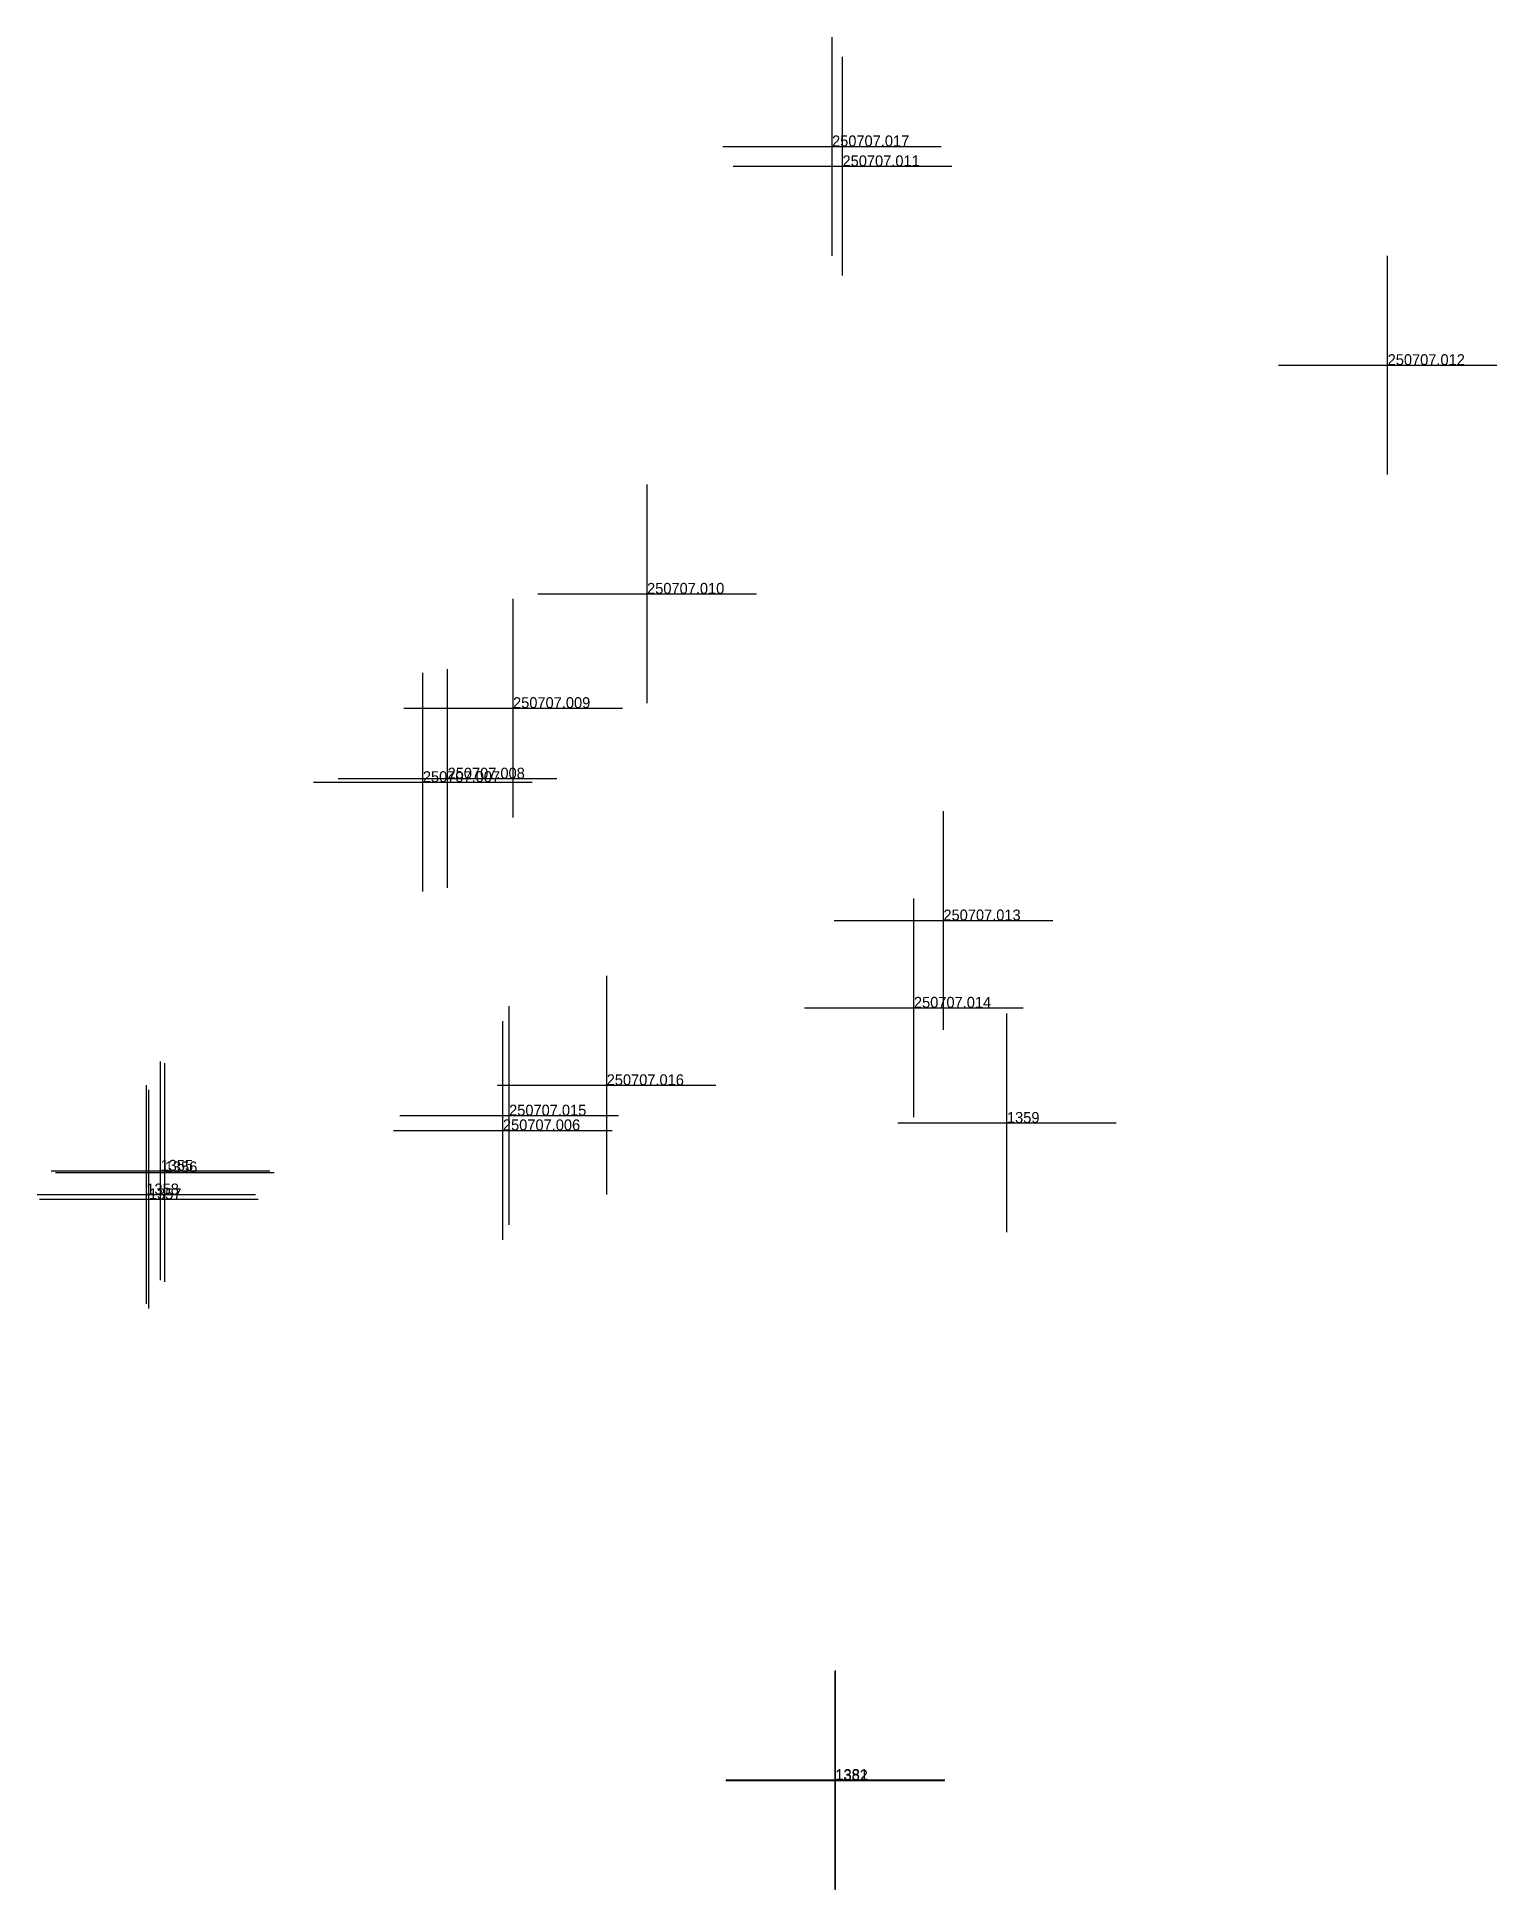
# Model space of a CAD drawing. Extents: x 581016 to 32581281, y 5319910 to 5321142.
# Drawn here: x 32581245.66 to 32581259.02, y 5320203.6 to 5320220.55 of the extents above; entities that cross this region are included whole.
import ezdxf

# ---------------------------------------------------------------- set-up
doc = ezdxf.new("R2010")
doc.units = 0
doc.header["$PDMODE"] = 2

msp = doc.modelspace()

# ---------------------------------------------------------------- texts
at = {"linetype": 'CONTINUOUS'}
for s, p in [('250707.017', (32581252.93637, 5320219.54765, 621.1218)), ('250707.011', (32581253.03239, 5320219.36529, 621.0987)), ('250707.012', (32581258.0201, 5320217.54671, 620.9386)), ('250707.010', (32581251.24402, 5320215.4548, 621.0895)), ('250707.009', (32581250.01775, 5320214.40964, 621.0842)), ('250707.008', (32581249.41905, 5320213.7646, 621.0679)), ('250707.007', (32581249.19232, 5320213.73236, 621.0769)), ('250707.013', (32581253.95563, 5320212.46705, 621.0225)), ('250707.014', (32581253.68585, 5320211.66858, 621.0424)), ('250707.016', (32581250.8746, 5320210.96013, 621.1082)), ('250707.006', (32581249.92542, 5320210.54761, 621.0904)), ('250707.015', (32581249.98169, 5320210.68216, 621.0871)), ('1359', (32581254.537, 5320210.615)), ('1355', (32581246.79268, 5320210.1779, 621.0518)), ('1356', (32581246.83172, 5320210.16311, 621.0496)), ('1358', (32581246.66258, 5320209.96082, 621.0558)), ('1357', (32581246.68628, 5320209.91716, 621.0496)), ('1382', (32581252.96613, 5320204.59991, 620.99391)), ('1381', (32581252.96809, 5320204.60565, 620.99667))]:
    msp.add_text(s, height=0.1, dxfattribs=at).set_placement(p)

# ---------------------------------------------------------------- linework, layer by layer
at = {"linetype": 'CONTINUOUS'}
for p in [(32581252.93637, 5320219.54765, 621.1218), (32581253.03239, 5320219.36529, 621.0987), (32581258.0201, 5320217.54671, 620.9386), (32581251.24402, 5320215.4548, 621.0895), (32581250.01775, 5320214.40964, 621.0842), (32581249.19232, 5320213.73236, 621.0769), (32581249.41905, 5320213.7646, 621.0679), (32581253.95563, 5320212.46705, 621.0225), (32581253.68585, 5320211.66858, 621.0424), (32581250.8746, 5320210.96013, 621.1082), (32581249.98169, 5320210.68216, 621.0871), (32581249.92542, 5320210.54761, 621.0904), (32581254.537, 5320210.615), (32581246.79268, 5320210.1779, 621.0518), (32581246.83172, 5320210.16311, 621.0496), (32581246.66258, 5320209.96082, 621.0558), (32581246.68628, 5320209.91716, 621.0496), (32581252.96613, 5320204.59991, 620.99391), (32581252.96809, 5320204.60565, 620.99667)]:
    msp.add_point(p, dxfattribs=at)

msp.set_redraw_order([(e.dxf.handle, doc.entitydb.next_handle()) for e in msp.query("TEXT MTEXT ATTDEF DIMENSION ARC_DIMENSION")])  # texts and dimensions are drawn at this point

doc.saveas('drawing.dxf')
